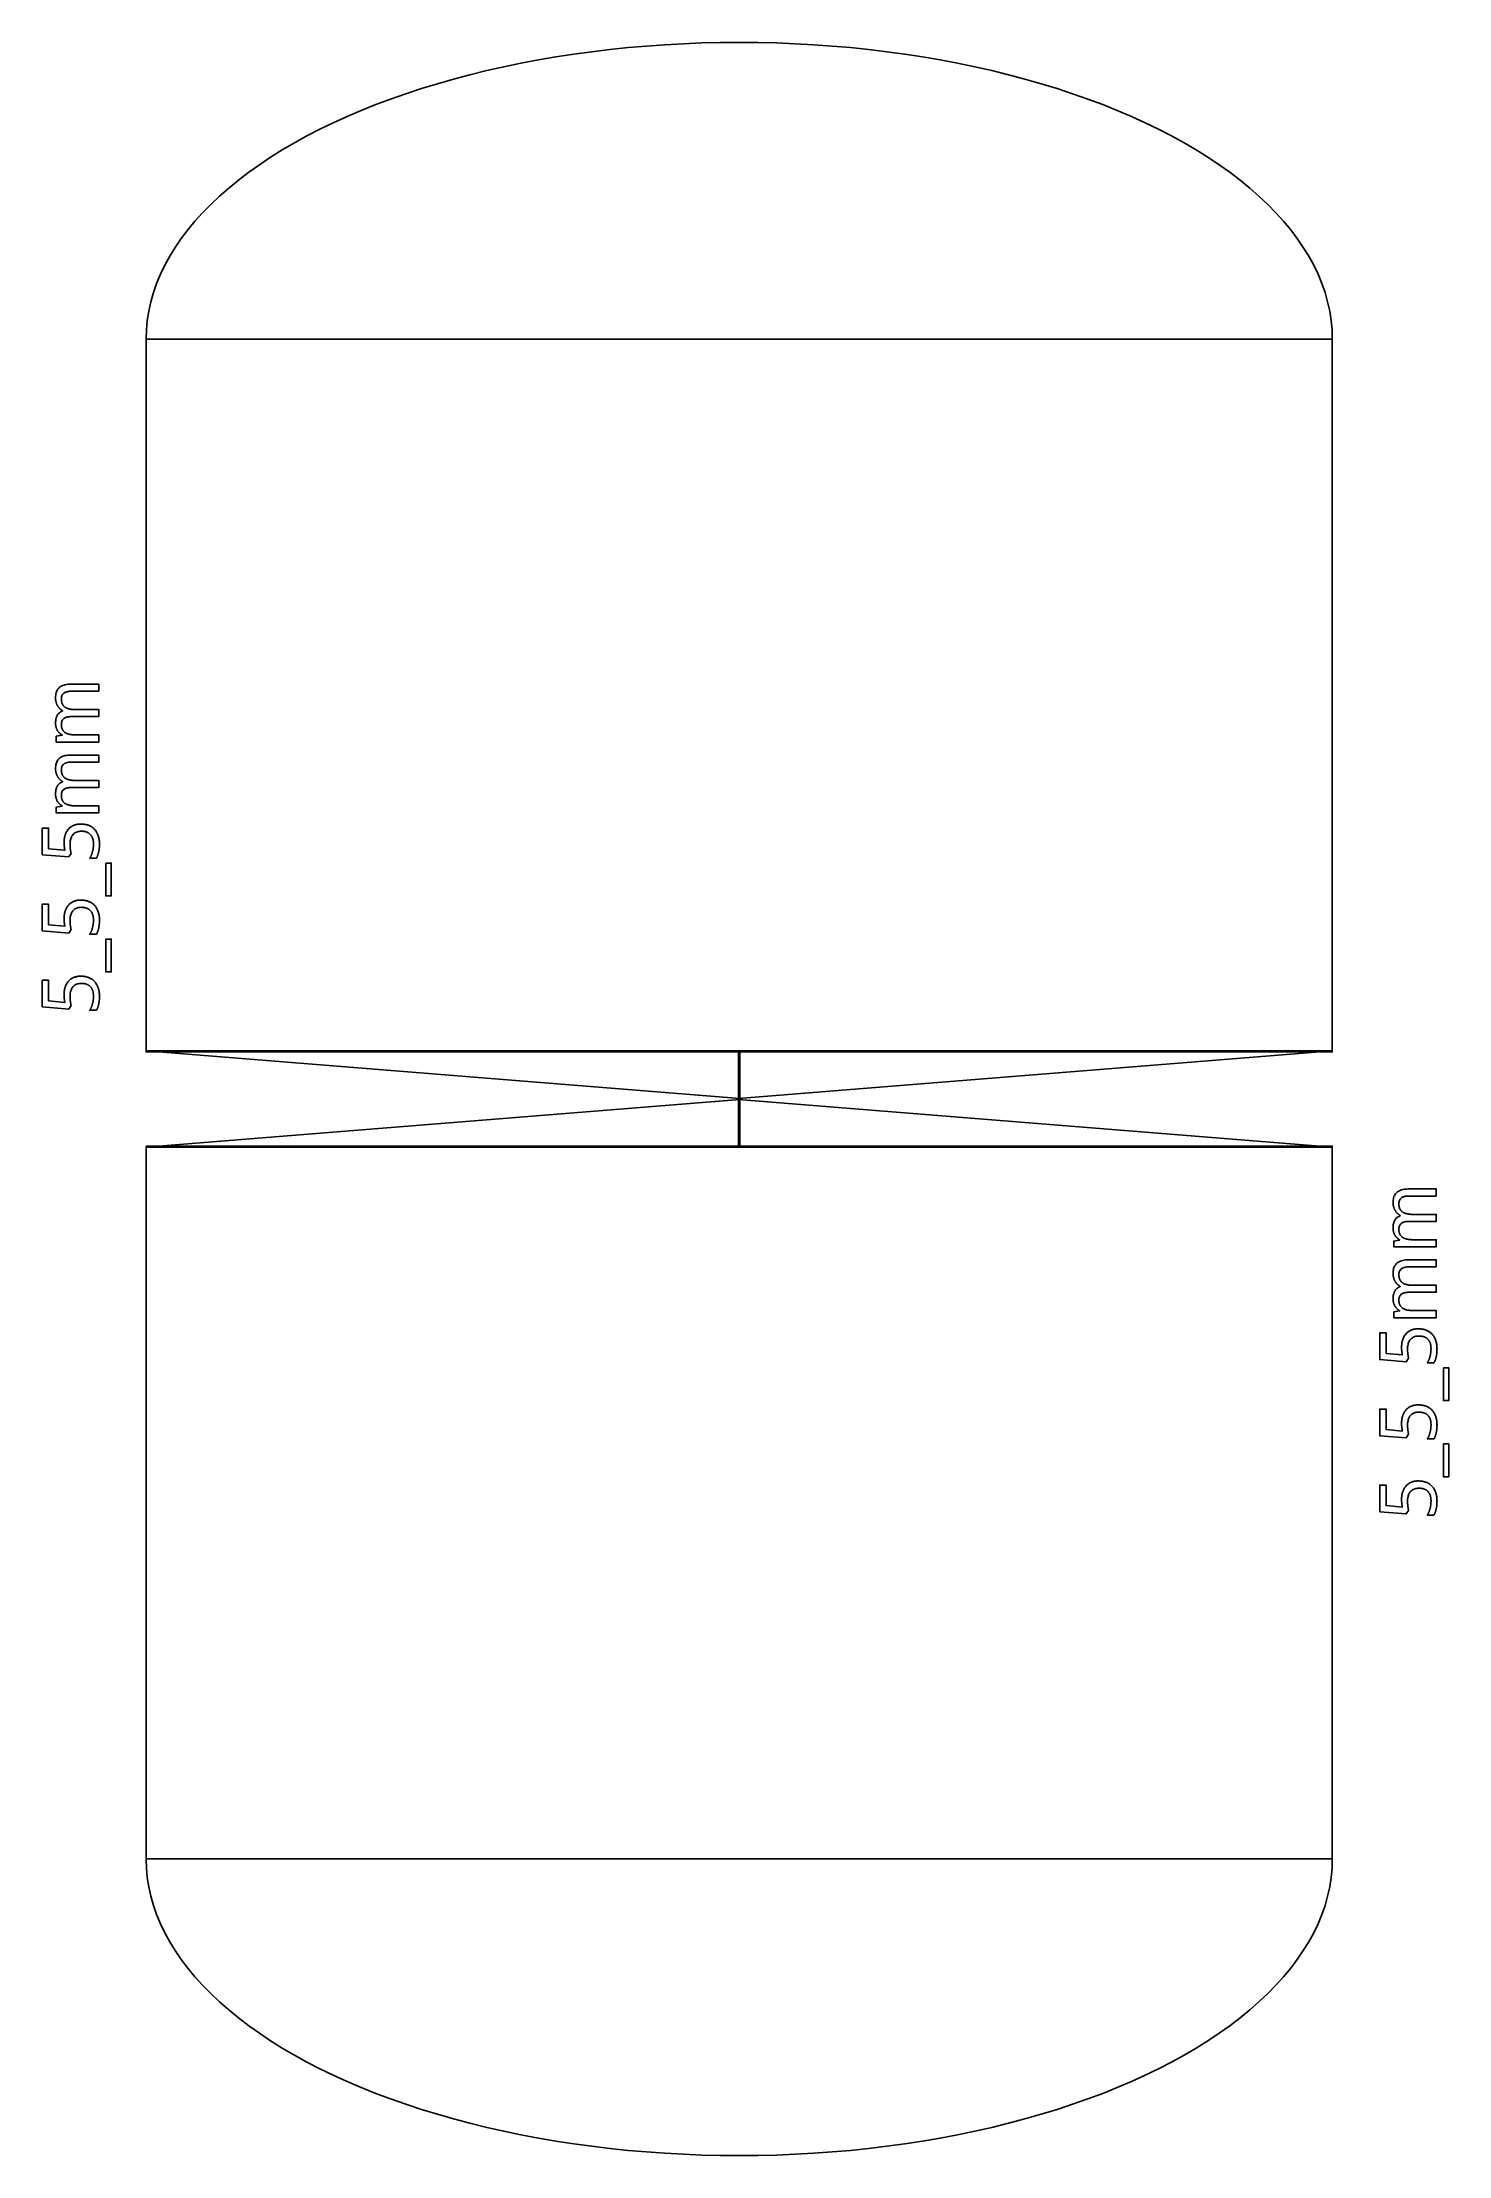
# Model space of a CAD drawing. Extents: x 97.6 to 156.9, y 25.2 to 114.3.
import ezdxf

# ---------------------------------------------------------------- set-up
doc = ezdxf.new("R2010")
doc.units = 0
doc.layers.get('0').update_dxf_attribs({"linetype": 'CONTINUOUS'})

msp = doc.modelspace()

# ---------------------------------------------------------------- linework, layer by layer
at = {"color": 0, "const_width": 0.0104}
for points in [[(152, 101.75), (151.987, 102.143), (151.95, 102.535), (151.889, 102.926), (151.803, 103.317), (151.692, 103.705), (151.557, 104.092), (151.397, 104.477), (151.214, 104.859), (151.007, 105.237), (150.776, 105.613), (150.522, 105.984), (150.244, 106.352), (149.943, 106.714), (149.621, 107.072), (149.275, 107.425), (148.908, 107.772), (148.518, 108.113), (148.108, 108.448), (147.676, 108.776), (147.225, 109.097), (146.754, 109.411), (146.263, 109.718), (145.753, 110.016), (145.224, 110.307), (144.678, 110.589), (144.114, 110.862), (143.533, 111.126), (142.936, 111.381), (142.322, 111.627), (141.694, 111.863), (141.053, 112.088), (140.396, 112.304), (139.726, 112.509), (139.043, 112.704), (138.35, 112.888), (137.644, 113.06), (136.929, 113.222), (136.203, 113.372), (135.468, 113.511), (134.725, 113.638), (133.975, 113.754), (133.217, 113.857), (132.453, 113.949), (131.684, 114.029), (130.911, 114.096), (130.133, 114.151), (129.353, 114.195), (128.57, 114.225), (127.785, 114.244), (127, 114.25), (126.215, 114.244), (125.43, 114.225), (124.647, 114.195), (123.867, 114.151), (123.089, 114.096), (122.315, 114.029), (121.546, 113.949), (120.783, 113.857), (120.025, 113.754), (119.274, 113.638), (118.532, 113.511), (117.797, 113.372), (117.071, 113.222), (116.355, 113.06), (115.65, 112.888), (114.956, 112.704), (114.274, 112.509), (113.604, 112.304), (112.948, 112.088), (112.305, 111.863), (111.677, 111.627), (111.064, 111.381), (110.467, 111.126), (109.886, 110.862), (109.322, 110.589), (108.776, 110.307), (108.247, 110.016), (107.737, 109.718), (107.246, 109.411), (106.774, 109.097), (106.323, 108.776), (105.892, 108.448), (105.481, 108.113), (105.092, 107.772), (104.725, 107.425), (104.379, 107.072), (104.056, 106.714), (103.756, 106.352), (103.478, 105.984), (103.223, 105.613), (102.993, 105.237), (102.785, 104.859), (102.602, 104.477), (102.443, 104.092), (102.308, 103.705), (102.197, 103.317), (102.111, 102.926), (102.049, 102.535), (102.012, 102.143), (102, 101.75), (152, 101.75)], [(102, 37.7), (102.012, 37.3074), (102.049, 36.9151), (102.111, 36.5236), (102.197, 36.1333), (102.308, 35.7446), (102.443, 35.3578), (102.602, 34.9732), (102.785, 34.5914), (102.993, 34.2126), (103.223, 33.8372), (103.478, 33.4658), (103.756, 33.0985), (104.056, 32.7357), (104.379, 32.3778), (104.725, 32.0251), (105.092, 31.6781), (105.481, 31.3369), (105.892, 31.0022), (106.323, 30.6739), (106.774, 30.3526), (107.246, 30.0386), (107.737, 29.7322), (108.247, 29.4336), (108.776, 29.1432), (109.322, 28.8611), (109.886, 28.5879), (110.467, 28.3236), (111.064, 28.0686), (111.677, 27.8231), (112.305, 27.5872), (112.948, 27.3615), (113.604, 27.1458), (114.274, 26.9407), (114.956, 26.7461), (115.65, 26.5624), (116.355, 26.3897), (117.071, 26.2281), (117.797, 26.0778), (118.532, 25.939), (119.274, 25.8118), (120.025, 25.6964), (120.783, 25.5926), (121.546, 25.501), (122.315, 25.4214), (123.089, 25.3539), (123.867, 25.2986), (124.647, 25.2554), (125.43, 25.2247), (126.215, 25.2061), (127, 25.2), (127.785, 25.2061), (128.57, 25.2247), (129.353, 25.2554), (130.133, 25.2986), (130.911, 25.3539), (131.684, 25.4214), (132.453, 25.501), (133.217, 25.5926), (133.975, 25.6964), (134.725, 25.8118), (135.468, 25.939), (136.203, 26.0778), (136.929, 26.2281), (137.644, 26.3897), (138.35, 26.5624), (139.043, 26.7461), (139.726, 26.9407), (140.396, 27.1458), (141.053, 27.3615), (141.694, 27.5872), (142.322, 27.8231), (142.936, 28.0686), (143.533, 28.3236), (144.114, 28.5879), (144.678, 28.8611), (145.224, 29.1432), (145.753, 29.4336), (146.263, 29.7322), (146.754, 30.0386), (147.225, 30.3526), (147.676, 30.6739), (148.108, 31.0022), (148.518, 31.3369), (148.908, 31.6781), (149.275, 32.0251), (149.621, 32.3778), (149.943, 32.7357), (150.244, 33.0985), (150.522, 33.4658), (150.776, 33.8372), (151.007, 34.2126), (151.214, 34.5914), (151.397, 34.9732), (151.557, 35.3578), (151.692, 35.7446), (151.803, 36.1333), (151.889, 36.5236), (151.95, 36.9151), (151.987, 37.3074), (152, 37.7), (102, 37.7)]]:
    msp.add_lwpolyline(points, close=True, dxfattribs=at)
at = {"color": 0}
for points in [[(152, 101.75), (151.987, 102.143), (151.95, 102.535), (151.889, 102.926), (151.803, 103.317), (151.692, 103.705), (151.557, 104.092), (151.397, 104.477), (151.214, 104.859), (151.007, 105.237), (150.776, 105.613), (150.522, 105.984), (150.244, 106.352), (149.943, 106.714), (149.621, 107.072), (149.275, 107.425), (148.908, 107.772), (148.518, 108.113), (148.108, 108.448), (147.676, 108.776), (147.225, 109.097), (146.754, 109.411), (146.263, 109.718), (145.753, 110.016), (145.224, 110.307), (144.678, 110.589), (144.114, 110.862), (143.533, 111.126), (142.936, 111.381), (142.322, 111.627), (141.694, 111.863), (141.053, 112.088), (140.396, 112.304), (139.726, 112.509), (139.043, 112.704), (138.35, 112.888), (137.644, 113.06), (136.929, 113.222), (136.203, 113.372), (135.468, 113.511), (134.725, 113.638), (133.975, 113.754), (133.217, 113.857), (132.453, 113.949), (131.684, 114.029), (130.911, 114.096), (130.133, 114.151), (129.353, 114.195), (128.57, 114.225), (127.785, 114.244), (127, 114.25), (126.215, 114.244), (125.43, 114.225), (124.647, 114.195), (123.867, 114.151), (123.089, 114.096), (122.315, 114.029), (121.546, 113.949), (120.783, 113.857), (120.025, 113.754), (119.274, 113.638), (118.532, 113.511), (117.797, 113.372), (117.071, 113.222), (116.355, 113.06), (115.65, 112.888), (114.956, 112.704), (114.274, 112.509), (113.604, 112.304), (112.948, 112.088), (112.305, 111.863), (111.677, 111.627), (111.064, 111.381), (110.467, 111.126), (109.886, 110.862), (109.322, 110.589), (108.776, 110.307), (108.247, 110.016), (107.737, 109.718), (107.246, 109.411), (106.774, 109.097), (106.323, 108.776), (105.892, 108.448), (105.481, 108.113), (105.092, 107.772), (104.725, 107.425), (104.379, 107.072), (104.056, 106.714), (103.756, 106.352), (103.478, 105.984), (103.223, 105.613), (102.993, 105.237), (102.785, 104.859), (102.602, 104.477), (102.443, 104.092), (102.308, 103.705), (102.197, 103.317), (102.111, 102.926), (102.049, 102.535), (102.012, 102.143), (102, 101.75), (152, 101.75)], [(102, 101.75), (152, 101.75), (152, 71.71), (102, 71.71), (102, 101.75)], [(100, 86.9089), (98.8492, 86.9089), (98.8079, 86.9081), (98.7688, 86.9056), (98.7318, 86.9015), (98.6968, 86.8958), (98.664, 86.8885), (98.6333, 86.8796), (98.6049, 86.869), (98.5783, 86.8568), (98.554, 86.8429), (98.5318, 86.8275), (98.5117, 86.8103), (98.4937, 86.7914), (98.4779, 86.7706), (98.4642, 86.7481), (98.4525, 86.7237), (98.4429, 86.6976), (98.4356, 86.6697), (98.4303, 86.64), (98.4271, 86.6085), (98.426, 86.5751), (98.4264, 86.5518), (98.4276, 86.529), (98.4296, 86.5071), (98.4322, 86.4858), (98.4358, 86.4653), (98.4401, 86.4456), (98.4451, 86.4264), (98.451, 86.4081), (98.4576, 86.3903), (98.4651, 86.3733), (98.4729, 86.3571), (98.4815, 86.3414), (98.491, 86.3263), (98.501, 86.3117), (98.5119, 86.2976), (98.5235, 86.2843), (98.5358, 86.2715), (98.5489, 86.2593), (98.5628, 86.2476), (98.5774, 86.2367), (98.5924, 86.2265), (98.6082, 86.2169), (98.6247, 86.2079), (98.6419, 86.1994), (98.66, 86.1915), (98.6788, 86.1842), (98.6983, 86.1772), (98.7186, 86.171), (98.7396, 86.1653), (98.7614, 86.1601), (98.7835, 86.1556), (98.8062, 86.1514), (98.8299, 86.1476), (98.854, 86.1446), (98.8789, 86.1418), (98.9044, 86.1396), (98.9307, 86.1379), (98.9576, 86.1367), (98.9853, 86.136), (99.0136, 86.1357), (100, 86.1357), (100, 85.8379), (98.8492, 85.8379), (98.8079, 85.8371), (98.7688, 85.8346), (98.7318, 85.8306), (98.6968, 85.8249), (98.664, 85.8175), (98.6333, 85.8086), (98.6049, 85.7981), (98.5783, 85.7858), (98.554, 85.7719), (98.5318, 85.7565), (98.5117, 85.7396), (98.4937, 85.721), (98.4779, 85.7004), (98.4642, 85.6781), (98.4525, 85.654), (98.4429, 85.6281), (98.4356, 85.6001), (98.4303, 85.5706), (98.4271, 85.5392), (98.426, 85.5058), (98.4265, 85.4812), (98.4278, 85.4574), (98.4299, 85.4343), (98.4328, 85.4121), (98.4367, 85.3907), (98.4413, 85.3701), (98.4468, 85.3503), (98.4531, 85.3314), (98.4603, 85.3132), (98.4683, 85.2958), (98.4772, 85.2793), (98.4869, 85.2633), (98.4974, 85.2481), (98.5087, 85.2333), (98.5208, 85.2194), (98.5338, 85.2061), (98.5475, 85.1933), (98.5621, 85.1812), (98.5775, 85.1699), (98.5938, 85.1592), (98.6107, 85.1493), (98.6283, 85.1401), (98.6468, 85.1314), (98.6661, 85.1232), (98.6861, 85.1157), (98.7068, 85.1086), (98.7282, 85.1021), (98.7504, 85.0961), (98.7735, 85.0908), (98.7971, 85.086), (98.8215, 85.0819), (98.8468, 85.0783), (98.8726, 85.0751), (98.8992, 85.0724), (98.9265, 85.07), (98.9546, 85.0682), (98.9833, 85.0667), (99.0128, 85.0656), (99.0429, 85.065), (99.0739, 85.0647), (100, 85.0647), (100, 84.7686), (98.2128, 84.7686), (98.2128, 85.0094), (98.4537, 85.0518), (98.4537, 85.0681), (98.4399, 85.076), (98.4265, 85.0843), (98.4135, 85.0928), (98.4008, 85.1017), (98.3886, 85.1107), (98.3768, 85.1201), (98.3653, 85.1299), (98.3542, 85.1399), (98.3436, 85.1501), (98.3333, 85.1608), (98.3231, 85.1717), (98.3132, 85.1826), (98.3036, 85.1939), (98.2944, 85.2053), (98.2857, 85.2169), (98.2772, 85.2288), (98.2692, 85.2408), (98.2614, 85.2531), (98.254, 85.2654), (98.2469, 85.2781), (98.2403, 85.2911), (98.234, 85.3043), (98.2281, 85.3176), (98.2225, 85.3311), (98.2174, 85.3447), (98.2125, 85.3585), (98.2079, 85.3724), (98.2037, 85.3864), (98.2, 85.4004), (98.1965, 85.4147), (98.1935, 85.4293), (98.1907, 85.444), (98.1882, 85.4587), (98.1861, 85.4736), (98.1843, 85.4883), (98.1829, 85.5032), (98.1817, 85.5181), (98.181, 85.5329), (98.1804, 85.5479), (98.1803, 85.5628), (98.181, 85.6013), (98.1832, 85.6383), (98.1867, 85.674), (98.1917, 85.7083), (98.1982, 85.7414), (98.2061, 85.7732), (98.2154, 85.8036), (98.2261, 85.8326), (98.2383, 85.8603), (98.2519, 85.8867), (98.2671, 85.9121), (98.2838, 85.9361), (98.3022, 85.9587), (98.3222, 85.98), (98.3439, 85.9999), (98.3671, 86.0183), (98.3921, 86.0356), (98.4186, 86.0512), (98.4467, 86.0657), (98.4765, 86.0787), (98.4765, 86.0918), (98.4614, 86.1004), (98.4468, 86.1093), (98.4325, 86.1186), (98.4187, 86.1282), (98.4053, 86.1382), (98.3924, 86.1485), (98.3797, 86.159), (98.3676, 86.1699), (98.356, 86.1811), (98.3447, 86.1926), (98.3337, 86.2049), (98.3233, 86.2172), (98.3132, 86.2297), (98.3035, 86.2425), (98.2942, 86.2554), (98.2853, 86.2685), (98.2768, 86.2818), (98.2686, 86.2953), (98.2608, 86.309), (98.2535, 86.3229), (98.2463, 86.3374), (98.2393, 86.3518), (98.2328, 86.3665), (98.2267, 86.3813), (98.221, 86.3961), (98.2156, 86.4112), (98.2107, 86.4264), (98.2061, 86.4417), (98.2019, 86.4571), (98.1982, 86.4726), (98.1947, 86.4883), (98.1917, 86.504), (98.189, 86.5199), (98.1867, 86.5357), (98.1847, 86.5515), (98.1832, 86.5676), (98.1819, 86.5836), (98.181, 86.5997), (98.1804, 86.616), (98.1803, 86.6322), (98.1818, 86.6876), (98.1865, 86.7404), (98.1943, 86.7903), (98.2053, 86.8374), (98.2193, 86.8815), (98.2365, 86.9229), (98.2568, 86.9615), (98.2803, 86.9972), (98.3068, 87.0301), (98.3365, 87.0603), (98.3693, 87.0878), (98.4058, 87.1124), (98.4461, 87.134), (98.4901, 87.1529), (98.5379, 87.1689), (98.5894, 87.1819), (98.6447, 87.1921), (98.7037, 87.1993), (98.7664, 87.2036), (98.8329, 87.2051), (100, 87.2051), (100, 86.9089)], [(100, 83.9222), (98.8492, 83.9222), (98.8079, 83.9214), (98.7688, 83.9189), (98.7318, 83.9149), (98.6968, 83.9092), (98.664, 83.9018), (98.6333, 83.8929), (98.6049, 83.8824), (98.5783, 83.8701), (98.554, 83.8562), (98.5318, 83.8408), (98.5117, 83.8236), (98.4937, 83.8047), (98.4779, 83.7839), (98.4642, 83.7614), (98.4525, 83.7371), (98.4429, 83.711), (98.4356, 83.6831), (98.4303, 83.6533), (98.4271, 83.6218), (98.426, 83.5885), (98.4264, 83.5651), (98.4276, 83.5425), (98.4296, 83.5204), (98.4322, 83.4992), (98.4358, 83.4786), (98.4401, 83.4589), (98.4451, 83.4397), (98.451, 83.4214), (98.4576, 83.4036), (98.4651, 83.3867), (98.4729, 83.3704), (98.4815, 83.3547), (98.491, 83.3396), (98.501, 83.325), (98.5119, 83.311), (98.5235, 83.2976), (98.5358, 83.2849), (98.5489, 83.2726), (98.5628, 83.261), (98.5774, 83.25), (98.5924, 83.2399), (98.6082, 83.2303), (98.6247, 83.2213), (98.6419, 83.2128), (98.66, 83.2049), (98.6788, 83.1975), (98.6983, 83.1907), (98.7186, 83.1843), (98.7396, 83.1786), (98.7614, 83.1735), (98.7835, 83.1689), (98.8062, 83.1647), (98.8299, 83.1611), (98.854, 83.1579), (98.8789, 83.1551), (98.9044, 83.1531), (98.9307, 83.1513), (98.9576, 83.15), (98.9853, 83.1493), (99.0136, 83.149), (100, 83.149), (100, 82.8513), (98.8492, 82.8513), (98.8079, 82.8504), (98.7688, 82.8479), (98.7318, 82.8439), (98.6968, 82.8382), (98.664, 82.8308), (98.6333, 82.8219), (98.6049, 82.8114), (98.5783, 82.7992), (98.554, 82.7853), (98.5318, 82.7699), (98.5117, 82.7531), (98.4937, 82.7343), (98.4779, 82.7138), (98.4642, 82.6915), (98.4525, 82.6674), (98.4429, 82.6414), (98.4356, 82.6135), (98.4303, 82.5839), (98.4271, 82.5525), (98.426, 82.5192), (98.4265, 82.4946), (98.4278, 82.4707), (98.4299, 82.4476), (98.4328, 82.4254), (98.4367, 82.404), (98.4413, 82.3835), (98.4468, 82.3637), (98.4531, 82.3447), (98.4603, 82.3265), (98.4683, 82.3093), (98.4772, 82.2926), (98.4869, 82.2767), (98.4974, 82.2614), (98.5087, 82.2468), (98.5208, 82.2328), (98.5338, 82.2194), (98.5475, 82.2067), (98.5621, 82.1947), (98.5775, 82.1832), (98.5938, 82.1725), (98.6107, 82.1626), (98.6283, 82.1535), (98.6468, 82.1447), (98.6661, 82.1365), (98.6861, 82.129), (98.7068, 82.1219), (98.7282, 82.1154), (98.7504, 82.1094), (98.7735, 82.1042), (98.7971, 82.0993), (98.8215, 82.0953), (98.8468, 82.0917), (98.8726, 82.0885), (98.8992, 82.0857), (98.9265, 82.0835), (98.9546, 82.0815), (98.9833, 82.08), (99.0128, 82.079), (99.0429, 82.0783), (99.0739, 82.0781), (100, 82.0781), (100, 81.7819), (98.2128, 81.7819), (98.2128, 82.0228), (98.4537, 82.0651), (98.4537, 82.0814), (98.4399, 82.0893), (98.4265, 82.0976), (98.4135, 82.1061), (98.4008, 82.115), (98.3886, 82.1242), (98.3768, 82.1335), (98.3653, 82.1432), (98.3542, 82.1532), (98.3436, 82.1636), (98.3333, 82.1742), (98.3231, 82.185), (98.3132, 82.196), (98.3036, 82.2072), (98.2944, 82.2186), (98.2857, 82.2303), (98.2772, 82.2421), (98.2692, 82.2542), (98.2614, 82.2664), (98.254, 82.2787), (98.2469, 82.2914), (98.2403, 82.3044), (98.234, 82.3176), (98.2281, 82.331), (98.2225, 82.3444), (98.2174, 82.3581), (98.2125, 82.3718), (98.2079, 82.3857), (98.2037, 82.3997), (98.2, 82.4138), (98.1965, 82.4281), (98.1935, 82.4428), (98.1907, 82.4574), (98.1882, 82.4721), (98.1861, 82.4869), (98.1843, 82.5017), (98.1829, 82.5165), (98.1817, 82.5314), (98.181, 82.5463), (98.1804, 82.5613), (98.1803, 82.5761), (98.181, 82.6146), (98.1832, 82.6517), (98.1867, 82.6874), (98.1917, 82.7218), (98.1982, 82.7549), (98.2061, 82.7865), (98.2154, 82.8169), (98.2261, 82.846), (98.2383, 82.8736), (98.2519, 82.9), (98.2671, 82.9254), (98.2838, 82.9494), (98.3022, 82.9721), (98.3222, 82.9933), (98.3439, 83.0132), (98.3671, 83.0317), (98.3921, 83.0489), (98.4186, 83.0646), (98.4467, 83.079), (98.4765, 83.0921), (98.4765, 83.1051), (98.4614, 83.1137), (98.4468, 83.1228), (98.4325, 83.1319), (98.4187, 83.1415), (98.4053, 83.1515), (98.3924, 83.1618), (98.3797, 83.1724), (98.3676, 83.1832), (98.356, 83.1944), (98.3447, 83.2061), (98.3337, 83.2182), (98.3233, 83.2306), (98.3132, 83.2431), (98.3035, 83.2558), (98.2942, 83.2688), (98.2853, 83.2818), (98.2768, 83.2951), (98.2686, 83.3086), (98.2608, 83.3224), (98.2535, 83.3363), (98.2463, 83.3507), (98.2393, 83.3651), (98.2328, 83.3799), (98.2267, 83.3946), (98.221, 83.4094), (98.2156, 83.4246), (98.2107, 83.4397), (98.2061, 83.455), (98.2019, 83.4704), (98.1982, 83.486), (98.1947, 83.5017), (98.1917, 83.5174), (98.189, 83.5332), (98.1867, 83.549), (98.1847, 83.565), (98.1832, 83.581), (98.1819, 83.5969), (98.181, 83.6131), (98.1804, 83.6293), (98.1803, 83.6456), (98.1818, 83.7011), (98.1865, 83.7538), (98.1943, 83.8036), (98.2053, 83.8507), (98.2193, 83.895), (98.2365, 83.9364), (98.2568, 83.9749), (98.2803, 84.0106), (98.3068, 84.0435), (98.3365, 84.0736), (98.3693, 84.1011), (98.4058, 84.1257), (98.4461, 84.1475), (98.4901, 84.1663), (98.5379, 84.1822), (98.5894, 84.1953), (98.6447, 84.2054), (98.7037, 84.2126), (98.7664, 84.2169), (98.8329, 84.2185), (100, 84.2185), (100, 83.9222)], [(98.54, 80.5499), (98.5404, 80.5818), (98.5418, 80.6133), (98.544, 80.6444), (98.5472, 80.675), (98.5514, 80.7053), (98.5564, 80.735), (98.5624, 80.7642), (98.5692, 80.7931), (98.5769, 80.8214), (98.5856, 80.8493), (98.5947, 80.8769), (98.6049, 80.9037), (98.6158, 80.9299), (98.6278, 80.9553), (98.6404, 80.9799), (98.6542, 81.0038), (98.6686, 81.0269), (98.684, 81.0493), (98.7003, 81.071), (98.7174, 81.0918), (98.7354, 81.1122), (98.7542, 81.1317), (98.7739, 81.1501), (98.7944, 81.1678), (98.8158, 81.1846), (98.8381, 81.2004), (98.8611, 81.2153), (98.8851, 81.2293), (98.9099, 81.2424), (98.9354, 81.2546), (98.9619, 81.2657), (98.9892, 81.2757), (99.0172, 81.2844), (99.0461, 81.2921), (99.0758, 81.2985), (99.1064, 81.3038), (99.1376, 81.3079), (99.1699, 81.3108), (99.2028, 81.3125), (99.2365, 81.3132), (99.2733, 81.3126), (99.3093, 81.311), (99.3446, 81.3082), (99.379, 81.3043), (99.4128, 81.2993), (99.4458, 81.2932), (99.4781, 81.286), (99.5094, 81.2778), (99.5403, 81.2683), (99.5703, 81.2578), (99.5994, 81.2463), (99.6276, 81.2335), (99.655, 81.2197), (99.6814, 81.205), (99.7069, 81.189), (99.7315, 81.1721), (99.7553, 81.154), (99.7781, 81.1349), (99.8, 81.1147), (99.8208, 81.0935), (99.841, 81.0711), (99.86, 81.0478), (99.8782, 81.0233), (99.8954, 80.9978), (99.9117, 80.9714), (99.9269, 80.9438), (99.9414, 80.9153), (99.9547, 80.8856), (99.9672, 80.855), (99.9788, 80.8232), (99.989, 80.7908), (99.9981, 80.7575), (100.006, 80.7232), (100.013, 80.6878), (100.019, 80.6515), (100.024, 80.6143), (100.028, 80.576), (100.03, 80.5368), (100.032, 80.4965), (100.032, 80.4554), (100.032, 80.4387), (100.032, 80.4222), (100.032, 80.4057), (100.031, 80.3893), (100.03, 80.3728), (100.03, 80.3564), (100.028, 80.34), (100.027, 80.3236), (100.026, 80.3074), (100.024, 80.291), (100.023, 80.2751), (100.021, 80.2593), (100.019, 80.2436), (100.017, 80.2281), (100.014, 80.2125), (100.012, 80.1971), (100.009, 80.1818), (100.006, 80.1665), (100.003, 80.1514), (100, 80.1364), (99.9969, 80.1218), (99.9937, 80.1074), (99.9903, 80.0931), (99.9867, 80.0789), (99.9828, 80.0647), (99.9789, 80.0508), (99.9746, 80.0371), (99.9703, 80.0233), (99.9657, 80.0099), (99.9608, 79.9964), (99.956, 79.9832), (99.9508, 79.9703), (99.9456, 79.9575), (99.94, 79.9451), (99.9344, 79.9329), (99.9286, 79.921), (99.9226, 79.9093), (99.9167, 79.8979), (99.9103, 79.8868), (99.9039, 79.876), (99.6239, 79.876), (99.6314, 79.8869), (99.6386, 79.8982), (99.6457, 79.9099), (99.6526, 79.9218), (99.6593, 79.9342), (99.666, 79.9468), (99.6724, 79.96), (99.6786, 79.9733), (99.6847, 79.9871), (99.6907, 80.0012), (99.6964, 80.016), (99.7021, 80.0308), (99.7074, 80.0458), (99.7125, 80.061), (99.7175, 80.0761), (99.7224, 80.0915), (99.7269, 80.1071), (99.7312, 80.1226), (99.7356, 80.1385), (99.7396, 80.1543), (99.7433, 80.1703), (99.7469, 80.1863), (99.7506, 80.2021), (99.7539, 80.2181), (99.7569, 80.234), (99.76, 80.25), (99.7629, 80.266), (99.7656, 80.2819), (99.7681, 80.2978), (99.7704, 80.3137), (99.7724, 80.33), (99.7739, 80.3458), (99.7754, 80.3614), (99.7767, 80.3768), (99.7778, 80.3919), (99.7786, 80.4068), (99.7793, 80.4214), (99.7799, 80.4357), (99.7801, 80.4497), (99.7801, 80.4635), (99.7799, 80.489), (99.779, 80.5139), (99.7775, 80.5382), (99.7756, 80.5619), (99.7729, 80.5851), (99.7697, 80.6079), (99.7658, 80.63), (99.7614, 80.6515), (99.7565, 80.6725), (99.751, 80.6931), (99.7444, 80.7129), (99.7372, 80.7322), (99.7294, 80.7508), (99.721, 80.7688), (99.7118, 80.7862), (99.7021, 80.8031), (99.6917, 80.8192), (99.6806, 80.8347), (99.6689, 80.8496), (99.6565, 80.8639), (99.6435, 80.8776), (99.6299, 80.8906), (99.6156, 80.9031), (99.6006, 80.9147), (99.5849, 80.9258), (99.5686, 80.9363), (99.5517, 80.946), (99.5342, 80.9551), (99.5158, 80.9635), (99.4969, 80.9714), (99.4775, 80.9785), (99.4572, 80.9849), (99.4361, 80.9904), (99.4144, 80.9953), (99.3921, 80.9994), (99.3689, 81.0028), (99.345, 81.0054), (99.3204, 81.0072), (99.2951, 81.0085), (99.2692, 81.0087), (99.2237, 81.0074), (99.1804, 81.0031), (99.1394, 80.9958), (99.1007, 80.9858), (99.064, 80.9729), (99.0297, 80.9572), (98.9975, 80.9386), (98.9676, 80.9171), (98.9399, 80.8928), (98.9143, 80.8656), (98.8908, 80.8356), (98.8697, 80.8031), (98.8513, 80.7679), (98.8351, 80.7301), (98.8215, 80.6897), (98.8104, 80.6468), (98.8018, 80.6013), (98.7956, 80.5531), (98.7918, 80.5022), (98.7906, 80.4489), (98.7907, 80.44), (98.7908, 80.431), (98.7911, 80.4218), (98.7914, 80.4124), (98.7918, 80.4029), (98.7924, 80.3932), (98.7931, 80.3833), (98.7937, 80.3733), (98.7946, 80.3632), (98.7956, 80.3529), (98.7963, 80.3428), (98.7969, 80.3326), (98.7978, 80.3225), (98.7986, 80.3122), (98.7996, 80.3019), (98.8006, 80.2917), (98.8017, 80.2814), (98.8028, 80.2711), (98.8053, 80.2503), (98.8065, 80.2403), (98.8079, 80.2303), (98.8093, 80.2203), (98.8107, 80.2104), (98.8122, 80.2007), (98.8136, 80.191), (98.8151, 80.1812), (98.8167, 80.1717), (98.8183, 80.1621), (98.8199, 80.1526), (98.8212, 80.1436), (98.8225, 80.1349), (98.8239, 80.1264), (98.8251, 80.1181), (98.8264, 80.11), (98.8278, 80.1021), (98.829, 80.0944), (98.8303, 80.0871), (98.8317, 80.0799), (98.8329, 80.0729), (98.7401, 79.9264), (97.6204, 80.016), (97.6204, 81.139), (97.8906, 81.139), (97.8906, 80.2731), (98.5725, 80.2096), (98.5706, 80.2204), (98.5686, 80.2318), (98.5665, 80.2437), (98.5644, 80.2565), (98.5624, 80.2699), (98.5603, 80.2839), (98.5581, 80.2985), (98.5558, 80.3137), (98.5536, 80.3297), (98.5514, 80.3464), (98.5492, 80.3639), (98.5472, 80.3821), (98.5456, 80.4008), (98.544, 80.4203), (98.5428, 80.4403), (98.5418, 80.461), (98.541, 80.4822), (98.5404, 80.5042), (98.5401, 80.5267), (98.54, 80.5499)], [(100.299, 79.6693), (100.527, 79.6693), (100.527, 78.2858), (100.299, 78.2858), (100.299, 79.6693)], [(98.54, 77.3435), (98.5404, 77.3754), (98.5418, 77.4069), (98.544, 77.4381), (98.5472, 77.4686), (98.5514, 77.4989), (98.5564, 77.5286), (98.5624, 77.5578), (98.5692, 77.5867), (98.5769, 77.615), (98.5856, 77.6429), (98.5947, 77.6706), (98.6049, 77.6974), (98.6158, 77.7235), (98.6278, 77.7489), (98.6404, 77.7735), (98.6542, 77.7974), (98.6686, 77.8206), (98.684, 77.8429), (98.7003, 77.8646), (98.7174, 77.8854), (98.7354, 77.9058), (98.7542, 77.9253), (98.7739, 77.9438), (98.7944, 77.9614), (98.8158, 77.9782), (98.8381, 77.994), (98.8611, 78.0089), (98.8851, 78.0229), (98.9099, 78.036), (98.9354, 78.0482), (98.9619, 78.0593), (98.9892, 78.0693), (99.0172, 78.0781), (99.0461, 78.0857), (99.0758, 78.0921), (99.1064, 78.0974), (99.1376, 78.1015), (99.1699, 78.1044), (99.2028, 78.1061), (99.2365, 78.1068), (99.2733, 78.1062), (99.3093, 78.1046), (99.3446, 78.1018), (99.379, 78.0979), (99.4128, 78.0929), (99.4458, 78.0868), (99.4781, 78.0796), (99.5094, 78.0714), (99.5403, 78.0619), (99.5703, 78.0514), (99.5994, 78.0399), (99.6276, 78.0271), (99.655, 78.0133), (99.6814, 77.9986), (99.7069, 77.9826), (99.7315, 77.9657), (99.7553, 77.9476), (99.7781, 77.9285), (99.8, 77.9083), (99.8208, 77.8871), (99.841, 77.8647), (99.86, 77.8414), (99.8782, 77.8169), (99.8954, 77.7915), (99.9117, 77.765), (99.9269, 77.7374), (99.9414, 77.7089), (99.9547, 77.6792), (99.9672, 77.6486), (99.9788, 77.6168), (99.989, 77.5844), (99.9981, 77.5511), (100.006, 77.5168), (100.013, 77.4814), (100.019, 77.4451), (100.024, 77.4079), (100.028, 77.3696), (100.03, 77.3304), (100.032, 77.2901), (100.032, 77.249), (100.032, 77.2325), (100.032, 77.2158), (100.032, 77.1993), (100.031, 77.1829), (100.03, 77.1664), (100.03, 77.15), (100.028, 77.1336), (100.027, 77.1172), (100.026, 77.101), (100.024, 77.0846), (100.023, 77.0688), (100.021, 77.0529), (100.019, 77.0372), (100.017, 77.0217), (100.014, 77.0061), (100.012, 76.9907), (100.009, 76.9754), (100.006, 76.9601), (100.003, 76.945), (100, 76.93), (99.9969, 76.9154), (99.9937, 76.901), (99.9903, 76.8867), (99.9867, 76.8725), (99.9828, 76.8583), (99.9789, 76.8444), (99.9746, 76.8307), (99.9703, 76.8169), (99.9657, 76.8035), (99.9608, 76.79), (99.956, 76.7768), (99.9508, 76.7639), (99.9456, 76.7511), (99.94, 76.7387), (99.9344, 76.7265), (99.9286, 76.7146), (99.9226, 76.7031), (99.9167, 76.6915), (99.9103, 76.6804), (99.9039, 76.6696), (99.6239, 76.6696), (99.6314, 76.6806), (99.6386, 76.6918), (99.6457, 76.7035), (99.6526, 76.7154), (99.6593, 76.7278), (99.666, 76.7406), (99.6724, 76.7536), (99.6786, 76.7669), (99.6847, 76.7808), (99.6907, 76.7949), (99.6964, 76.8096), (99.7021, 76.8244), (99.7074, 76.8394), (99.7125, 76.8546), (99.7175, 76.8697), (99.7224, 76.8851), (99.7269, 76.9007), (99.7312, 76.9163), (99.7356, 76.9321), (99.7396, 76.9479), (99.7433, 76.9639), (99.7469, 76.9799), (99.7506, 76.9957), (99.7539, 77.0117), (99.7569, 77.0276), (99.76, 77.0436), (99.7629, 77.0596), (99.7656, 77.0756), (99.7681, 77.0915), (99.7704, 77.1074), (99.7724, 77.1236), (99.7739, 77.1394), (99.7754, 77.1551), (99.7767, 77.1704), (99.7778, 77.1856), (99.7786, 77.2004), (99.7793, 77.215), (99.7799, 77.2293), (99.7801, 77.2433), (99.7801, 77.2572), (99.7799, 77.2826), (99.779, 77.3075), (99.7775, 77.3318), (99.7756, 77.3556), (99.7729, 77.3788), (99.7697, 77.4015), (99.7658, 77.4236), (99.7614, 77.4451), (99.7565, 77.4662), (99.751, 77.4867), (99.7444, 77.5065), (99.7372, 77.5258), (99.7294, 77.5444), (99.721, 77.5624), (99.7118, 77.5799), (99.7021, 77.5967), (99.6917, 77.6128), (99.6806, 77.6283), (99.6689, 77.6432), (99.6565, 77.6575), (99.6435, 77.6713), (99.6299, 77.6843), (99.6156, 77.6967), (99.6006, 77.7083), (99.5849, 77.7194), (99.5686, 77.7299), (99.5517, 77.7396), (99.5342, 77.7488), (99.5158, 77.7572), (99.4969, 77.765), (99.4775, 77.7721), (99.4572, 77.7785), (99.4361, 77.784), (99.4144, 77.7889), (99.3921, 77.7931), (99.3689, 77.7964), (99.345, 77.799), (99.3204, 77.801), (99.2951, 77.8021), (99.2692, 77.8024), (99.2237, 77.801), (99.1804, 77.7967), (99.1394, 77.7894), (99.1007, 77.7794), (99.064, 77.7665), (99.0297, 77.7508), (98.9975, 77.7322), (98.9676, 77.7107), (98.9399, 77.6864), (98.9143, 77.6592), (98.8908, 77.6292), (98.8697, 77.5967), (98.8513, 77.5615), (98.8351, 77.5238), (98.8215, 77.4833), (98.8104, 77.4404), (98.8018, 77.3949), (98.7956, 77.3467), (98.7918, 77.2958), (98.7906, 77.2425), (98.7907, 77.2336), (98.7908, 77.2246), (98.7911, 77.2154), (98.7914, 77.2061), (98.7918, 77.1965), (98.7924, 77.1868), (98.7931, 77.1769), (98.7937, 77.1669), (98.7946, 77.1568), (98.7956, 77.1465), (98.7963, 77.1364), (98.7969, 77.1262), (98.7978, 77.1161), (98.7986, 77.1058), (98.7996, 77.0956), (98.8006, 77.0853), (98.8017, 77.075), (98.8028, 77.0647), (98.8053, 77.0439), (98.8065, 77.0339), (98.8079, 77.0239), (98.8093, 77.0139), (98.8107, 77.004), (98.8122, 76.9943), (98.8136, 76.9846), (98.8151, 76.9749), (98.8167, 76.9653), (98.8183, 76.9557), (98.8199, 76.9462), (98.8212, 76.9372), (98.8225, 76.9285), (98.8239, 76.92), (98.8251, 76.9117), (98.8264, 76.9036), (98.8278, 76.8957), (98.829, 76.8881), (98.8303, 76.8807), (98.8317, 76.8735), (98.8329, 76.8665), (98.7401, 76.72), (97.6204, 76.8096), (97.6204, 77.9326), (97.8906, 77.9326), (97.8906, 77.0667), (98.5725, 77.0032), (98.5706, 77.014), (98.5686, 77.0254), (98.5665, 77.0374), (98.5644, 77.0501), (98.5624, 77.0635), (98.5603, 77.0775), (98.5581, 77.0921), (98.5558, 77.1074), (98.5536, 77.1233), (98.5514, 77.14), (98.5492, 77.1575), (98.5472, 77.1757), (98.5456, 77.1944), (98.544, 77.2139), (98.5428, 77.234), (98.5418, 77.2546), (98.541, 77.2758), (98.5404, 77.2978), (98.5401, 77.3203), (98.54, 77.3435)], [(100.299, 76.4629), (100.527, 76.4629), (100.527, 75.0794), (100.299, 75.0794), (100.299, 76.4629)], [(98.54, 74.1371), (98.5404, 74.169), (98.5418, 74.2006), (98.544, 74.2317), (98.5472, 74.2624), (98.5514, 74.2925), (98.5564, 74.3222), (98.5624, 74.3514), (98.5692, 74.3803), (98.5769, 74.4086), (98.5856, 74.4365), (98.5947, 74.4642), (98.6049, 74.491), (98.6158, 74.5171), (98.6278, 74.5425), (98.6404, 74.5671), (98.6542, 74.591), (98.6686, 74.6142), (98.684, 74.6365), (98.7003, 74.6582), (98.7174, 74.679), (98.7354, 74.6994), (98.7542, 74.7189), (98.7739, 74.7374), (98.7944, 74.7551), (98.8158, 74.7718), (98.8381, 74.7876), (98.8611, 74.8025), (98.8851, 74.8165), (98.9099, 74.8296), (98.9354, 74.8418), (98.9619, 74.8529), (98.9892, 74.8629), (99.0172, 74.8717), (99.0461, 74.8793), (99.0758, 74.8857), (99.1064, 74.891), (99.1376, 74.8951), (99.1699, 74.8981), (99.2028, 74.8999), (99.2365, 74.9004), (99.2733, 74.8999), (99.3093, 74.8982), (99.3446, 74.8954), (99.379, 74.8915), (99.4128, 74.8865), (99.4458, 74.8804), (99.4781, 74.8733), (99.5094, 74.865), (99.5403, 74.8556), (99.5703, 74.845), (99.5994, 74.8335), (99.6276, 74.8207), (99.655, 74.8069), (99.6814, 74.7922), (99.7069, 74.7763), (99.7315, 74.7593), (99.7553, 74.7413), (99.7781, 74.7221), (99.8, 74.7019), (99.8208, 74.6807), (99.841, 74.6583), (99.86, 74.635), (99.8782, 74.6106), (99.8954, 74.5851), (99.9117, 74.5586), (99.9269, 74.5311), (99.9414, 74.5025), (99.9547, 74.4728), (99.9672, 74.4422), (99.9788, 74.4104), (99.989, 74.3781), (99.9981, 74.3447), (100.006, 74.3104), (100.013, 74.275), (100.019, 74.2387), (100.024, 74.2015), (100.028, 74.1632), (100.03, 74.124), (100.032, 74.0837), (100.032, 74.0426), (100.032, 74.0261), (100.032, 74.0094), (100.032, 73.9929), (100.031, 73.9765), (100.03, 73.96), (100.03, 73.9436), (100.028, 73.9272), (100.027, 73.9108), (100.026, 73.8946), (100.024, 73.8782), (100.023, 73.8624), (100.021, 73.8465), (100.019, 73.8308), (100.017, 73.8153), (100.014, 73.7997), (100.012, 73.7843), (100.009, 73.769), (100.006, 73.7538), (100.003, 73.7386), (100, 73.7236), (99.9969, 73.709), (99.9937, 73.6946), (99.9903, 73.6803), (99.9867, 73.6661), (99.9828, 73.6519), (99.9789, 73.6381), (99.9746, 73.6243), (99.9703, 73.6106), (99.9657, 73.5971), (99.9608, 73.5836), (99.956, 73.5704), (99.9508, 73.5575), (99.9456, 73.5447), (99.94, 73.5324), (99.9344, 73.5201), (99.9286, 73.5082), (99.9226, 73.4967), (99.9167, 73.4853), (99.9103, 73.474), (99.9039, 73.4632), (99.6239, 73.4632), (99.6314, 73.4742), (99.6386, 73.4854), (99.6457, 73.4971), (99.6526, 73.509), (99.6593, 73.5214), (99.666, 73.5342), (99.6724, 73.5472), (99.6786, 73.5606), (99.6847, 73.5744), (99.6907, 73.5885), (99.6964, 73.6032), (99.7021, 73.6181), (99.7074, 73.6331), (99.7125, 73.6482), (99.7175, 73.6635), (99.7224, 73.6788), (99.7269, 73.6943), (99.7312, 73.7099), (99.7356, 73.7257), (99.7396, 73.7415), (99.7433, 73.7575), (99.7469, 73.7735), (99.7506, 73.7894), (99.7539, 73.8053), (99.7569, 73.8212), (99.76, 73.8372), (99.7629, 73.8532), (99.7656, 73.8692), (99.7681, 73.8851), (99.7704, 73.901), (99.7724, 73.9172), (99.7739, 73.9331), (99.7754, 73.9488), (99.7767, 73.964), (99.7778, 73.9792), (99.7786, 73.994), (99.7793, 74.0086), (99.7799, 74.0229), (99.7801, 74.0369), (99.7801, 74.0508), (99.7799, 74.0763), (99.779, 74.1011), (99.7775, 74.1254), (99.7756, 74.1492), (99.7729, 74.1725), (99.7697, 74.1951), (99.7658, 74.2172), (99.7614, 74.2387), (99.7565, 74.2599), (99.751, 74.2803), (99.7444, 74.3001), (99.7372, 74.3194), (99.7294, 74.3381), (99.721, 74.3561), (99.7118, 74.3735), (99.7021, 74.3903), (99.6917, 74.4064), (99.6806, 74.4219), (99.6689, 74.4368), (99.6565, 74.4511), (99.6435, 74.4649), (99.6299, 74.4779), (99.6156, 74.4903), (99.6006, 74.5019), (99.5849, 74.5131), (99.5686, 74.5235), (99.5517, 74.5332), (99.5342, 74.5424), (99.5158, 74.5508), (99.4969, 74.5586), (99.4775, 74.5657), (99.4572, 74.5721), (99.4361, 74.5776), (99.4144, 74.5825), (99.3921, 74.5867), (99.3689, 74.59), (99.345, 74.5926), (99.3204, 74.5946), (99.2951, 74.5957), (99.2692, 74.596), (99.2237, 74.5946), (99.1804, 74.5903), (99.1394, 74.5832), (99.1007, 74.5731), (99.064, 74.5603), (99.0297, 74.5444), (98.9975, 74.5258), (98.9676, 74.5043), (98.9399, 74.48), (98.9143, 74.4528), (98.8908, 74.4228), (98.8697, 74.3903), (98.8513, 74.3551), (98.8351, 74.3174), (98.8215, 74.2769), (98.8104, 74.234), (98.8018, 74.1885), (98.7956, 74.1403), (98.7918, 74.0894), (98.7906, 74.0361), (98.7907, 74.0272), (98.7908, 74.0182), (98.7911, 74.009), (98.7914, 73.9997), (98.7918, 73.9901), (98.7924, 73.9804), (98.7931, 73.9706), (98.7937, 73.9606), (98.7946, 73.9504), (98.7956, 73.9401), (98.7963, 73.93), (98.7969, 73.9199), (98.7978, 73.9097), (98.7986, 73.8994), (98.7996, 73.8892), (98.8006, 73.879), (98.8017, 73.8686), (98.8028, 73.8583), (98.8053, 73.8375), (98.8065, 73.8275), (98.8079, 73.8175), (98.8093, 73.8076), (98.8107, 73.7978), (98.8122, 73.7879), (98.8136, 73.7782), (98.8151, 73.7685), (98.8167, 73.7589), (98.8183, 73.7493), (98.8199, 73.7399), (98.8212, 73.7308), (98.8225, 73.7221), (98.8239, 73.7136), (98.8251, 73.7053), (98.8264, 73.6972), (98.8278, 73.6893), (98.829, 73.6817), (98.8303, 73.6743), (98.8317, 73.6671), (98.8329, 73.6601), (98.7401, 73.5136), (97.6204, 73.6032), (97.6204, 74.7263), (97.8906, 74.7263), (97.8906, 73.8603), (98.5725, 73.7968), (98.5706, 73.8076), (98.5686, 73.819), (98.5665, 73.8311), (98.5644, 73.8438), (98.5624, 73.8571), (98.5603, 73.8711), (98.5581, 73.8857), (98.5558, 73.901), (98.5536, 73.9169), (98.5514, 73.9336), (98.5492, 73.9511), (98.5472, 73.9693), (98.5456, 73.9882), (98.544, 74.0075), (98.5428, 74.0276), (98.5418, 74.0482), (98.541, 74.0694), (98.5404, 74.0914), (98.5401, 74.1139), (98.54, 74.1371)], [(102, 71.75), (152, 71.75), (126.975, 69.75), (127.025, 69.75), (102, 71.75)], [(126.975, 71.75), (127.025, 71.75), (127.025, 67.7), (126.975, 67.7), (126.975, 71.75)], [(102, 67.7), (152, 67.7), (126.975, 69.7), (127.025, 69.7), (102, 67.7)], [(102, 67.74), (152, 67.74), (152, 37.7), (102, 37.7), (102, 67.74)], [(156.379, 65.6368), (155.229, 65.6368), (155.188, 65.636), (155.149, 65.6336), (155.111, 65.6296), (155.076, 65.6239), (155.043, 65.6165), (155.013, 65.6075), (154.985, 65.5969), (154.958, 65.5847), (154.933, 65.571), (154.911, 65.5554), (154.892, 65.5383), (154.874, 65.5193), (154.857, 65.4986), (154.844, 65.476), (154.832, 65.4517), (154.822, 65.4256), (154.815, 65.3976), (154.81, 65.3679), (154.807, 65.3365), (154.806, 65.3032), (154.806, 65.2797), (154.807, 65.2571), (154.81, 65.2351), (154.811, 65.2139), (154.815, 65.1933), (154.819, 65.1735), (154.825, 65.1544), (154.831, 65.136), (154.837, 65.1183), (154.844, 65.1014), (154.853, 65.085), (154.861, 65.0693), (154.871, 65.0542), (154.881, 65.0396), (154.892, 65.0257), (154.903, 65.0124), (154.915, 64.9994), (154.929, 64.9874), (154.943, 64.9757), (154.957, 64.9646), (154.972, 64.9544), (154.987, 64.9449), (155.004, 64.9358), (155.022, 64.9274), (155.04, 64.9194), (155.058, 64.9121), (155.078, 64.9053), (155.099, 64.899), (155.119, 64.8933), (155.14, 64.8882), (155.163, 64.8835), (155.186, 64.8793), (155.21, 64.8757), (155.233, 64.8725), (155.258, 64.8699), (155.283, 64.8676), (155.31, 64.866), (155.337, 64.8647), (155.365, 64.864), (155.393, 64.8637), (156.379, 64.8637), (156.379, 64.5658), (155.229, 64.5658), (155.188, 64.565), (155.149, 64.5626), (155.111, 64.5586), (155.076, 64.5529), (155.043, 64.5456), (155.013, 64.5365), (154.985, 64.526), (154.958, 64.5138), (154.933, 64.5), (154.911, 64.4844), (154.892, 64.4676), (154.874, 64.4489), (154.857, 64.4285), (154.844, 64.4061), (154.832, 64.3819), (154.822, 64.356), (154.815, 64.3282), (154.81, 64.2986), (154.807, 64.2671), (154.806, 64.2339), (154.806, 64.2092), (154.807, 64.1853), (154.81, 64.1624), (154.813, 64.1401), (154.817, 64.1187), (154.821, 64.0981), (154.826, 64.0783), (154.832, 64.0593), (154.84, 64.0413), (154.849, 64.0239), (154.857, 64.0072), (154.867, 63.9914), (154.876, 63.976), (154.889, 63.9614), (154.9, 63.9474), (154.914, 63.934), (154.928, 63.9214), (154.942, 63.9093), (154.957, 63.8979), (154.974, 63.8872), (154.99, 63.8774), (155.008, 63.8681), (155.026, 63.8594), (155.046, 63.8513), (155.065, 63.8436), (155.086, 63.8365), (155.108, 63.8301), (155.131, 63.8242), (155.153, 63.8188), (155.176, 63.8139), (155.201, 63.8099), (155.226, 63.8062), (155.253, 63.8032), (155.279, 63.8004), (155.306, 63.7981), (155.335, 63.7961), (155.362, 63.7947), (155.393, 63.7936), (155.422, 63.7929), (155.453, 63.7928), (156.379, 63.7928), (156.379, 63.4965), (154.592, 63.4965), (154.592, 63.7374), (154.833, 63.7797), (154.833, 63.796), (154.819, 63.804), (154.806, 63.8122), (154.793, 63.8208), (154.781, 63.8296), (154.768, 63.8388), (154.756, 63.8482), (154.744, 63.8579), (154.733, 63.8679), (154.724, 63.8782), (154.712, 63.8888), (154.703, 63.8996), (154.693, 63.9107), (154.683, 63.9219), (154.674, 63.9333), (154.665, 63.945), (154.657, 63.9568), (154.649, 63.9688), (154.64, 63.981), (154.633, 63.9933), (154.626, 64.006), (154.619, 64.019), (154.614, 64.0322), (154.608, 64.0457), (154.603, 64.0592), (154.597, 64.0728), (154.592, 64.0864), (154.587, 64.1003), (154.583, 64.1143), (154.579, 64.1285), (154.576, 64.1426), (154.574, 64.1574), (154.571, 64.1721), (154.568, 64.1868), (154.565, 64.2015), (154.564, 64.2164), (154.563, 64.2311), (154.561, 64.246), (154.561, 64.261), (154.56, 64.2758), (154.56, 64.2908), (154.561, 64.3292), (154.563, 64.3663), (154.567, 64.4019), (154.571, 64.4364), (154.578, 64.4694), (154.586, 64.5011), (154.594, 64.5315), (154.606, 64.5606), (154.618, 64.5883), (154.632, 64.6147), (154.647, 64.64), (154.664, 64.664), (154.682, 64.6867), (154.701, 64.7079), (154.724, 64.7278), (154.747, 64.7464), (154.772, 64.7635), (154.799, 64.7793), (154.826, 64.7937), (154.856, 64.8068), (154.856, 64.8197), (154.842, 64.8285), (154.826, 64.8374), (154.813, 64.8467), (154.799, 64.8562), (154.785, 64.8661), (154.772, 64.8764), (154.76, 64.8869), (154.747, 64.8979), (154.736, 64.9092), (154.724, 64.9207), (154.714, 64.9328), (154.703, 64.9451), (154.693, 64.9576), (154.683, 64.9704), (154.674, 64.9833), (154.665, 64.9965), (154.657, 65.0097), (154.649, 65.0233), (154.64, 65.0369), (154.633, 65.051), (154.626, 65.0653), (154.619, 65.0799), (154.612, 65.0944), (154.606, 65.1093), (154.6, 65.1242), (154.596, 65.1392), (154.59, 65.1543), (154.586, 65.1697), (154.582, 65.1851), (154.578, 65.2007), (154.575, 65.2162), (154.571, 65.2321), (154.568, 65.2478), (154.567, 65.2636), (154.564, 65.2796), (154.563, 65.2956), (154.561, 65.3117), (154.561, 65.3278), (154.56, 65.3439), (154.56, 65.3601), (154.561, 65.4157), (154.567, 65.4685), (154.574, 65.5183), (154.585, 65.5654), (154.599, 65.6096), (154.617, 65.651), (154.636, 65.6896), (154.66, 65.7253), (154.686, 65.7582), (154.717, 65.7882), (154.749, 65.8157), (154.786, 65.8404), (154.825, 65.8621), (154.869, 65.881), (154.918, 65.8968), (154.969, 65.9099), (155.025, 65.92), (155.083, 65.9272), (155.146, 65.9317), (155.212, 65.9331), (156.379, 65.9331), (156.379, 65.6368)], [(156.379, 62.6501), (155.229, 62.6501), (155.188, 62.6493), (155.149, 62.6469), (155.111, 62.6429), (155.076, 62.6372), (155.043, 62.6299), (155.013, 62.6208), (154.985, 62.6103), (154.958, 62.5981), (154.933, 62.5843), (154.911, 62.5688), (154.892, 62.5517), (154.874, 62.5326), (154.857, 62.5119), (154.844, 62.4894), (154.832, 62.465), (154.822, 62.4389), (154.815, 62.411), (154.81, 62.3813), (154.807, 62.3499), (154.806, 62.3165), (154.806, 62.2931), (154.807, 62.2704), (154.81, 62.2485), (154.811, 62.2272), (154.815, 62.2067), (154.819, 62.1868), (154.825, 62.1678), (154.831, 62.1493), (154.837, 62.1317), (154.844, 62.1147), (154.853, 62.0983), (154.861, 62.0826), (154.871, 62.0675), (154.881, 62.0531), (154.892, 62.039), (154.903, 62.0257), (154.915, 62.0129), (154.929, 62.0007), (154.943, 61.989), (154.957, 61.9781), (154.972, 61.9679), (154.987, 61.9582), (155.004, 61.9492), (155.022, 61.9407), (155.04, 61.9328), (155.058, 61.9254), (155.078, 61.9186), (155.099, 61.9124), (155.119, 61.9067), (155.14, 61.9015), (155.163, 61.8968), (155.186, 61.8926), (155.21, 61.889), (155.233, 61.8858), (155.258, 61.8832), (155.283, 61.881), (155.31, 61.8793), (155.337, 61.8781), (155.365, 61.8774), (155.393, 61.8771), (156.379, 61.8771), (156.379, 61.5792), (155.229, 61.5792), (155.188, 61.5785), (155.149, 61.576), (155.111, 61.5719), (155.076, 61.5663), (155.043, 61.5589), (155.013, 61.5499), (154.985, 61.5393), (154.958, 61.5271), (154.933, 61.5133), (154.911, 61.4978), (154.892, 61.481), (154.874, 61.4624), (154.857, 61.4418), (154.844, 61.4194), (154.832, 61.3953), (154.822, 61.3693), (154.815, 61.3415), (154.81, 61.3119), (154.807, 61.2804), (154.806, 61.2472), (154.806, 61.2225), (154.807, 61.1988), (154.81, 61.1757), (154.813, 61.1535), (154.817, 61.1321), (154.821, 61.1114), (154.826, 61.0917), (154.832, 61.0728), (154.84, 61.0546), (154.849, 61.0372), (154.857, 61.0207), (154.867, 61.0047), (154.876, 60.9894), (154.889, 60.9747), (154.9, 60.9607), (154.914, 60.9474), (154.928, 60.9347), (154.942, 60.9226), (154.957, 60.9112), (154.974, 60.9006), (154.99, 60.8907), (155.008, 60.8814), (155.026, 60.8728), (155.046, 60.8646), (155.065, 60.8569), (155.086, 60.8499), (155.108, 60.8435), (155.131, 60.8375), (155.153, 60.8321), (155.176, 60.8272), (155.201, 60.8232), (155.226, 60.8197), (155.253, 60.8165), (155.279, 60.8137), (155.306, 60.8114), (155.335, 60.8094), (155.362, 60.8081), (155.393, 60.8069), (155.422, 60.8064), (155.453, 60.8061), (156.379, 60.8061), (156.379, 60.5099), (154.592, 60.5099), (154.592, 60.7508), (154.833, 60.7931), (154.833, 60.8093), (154.819, 60.8174), (154.806, 60.8256), (154.793, 60.8342), (154.781, 60.8429), (154.768, 60.8521), (154.756, 60.8615), (154.744, 60.8713), (154.733, 60.8813), (154.724, 60.8915), (154.712, 60.9021), (154.703, 60.9129), (154.693, 60.924), (154.683, 60.9353), (154.674, 60.9467), (154.665, 60.9583), (154.657, 60.9701), (154.649, 60.9821), (154.64, 60.9943), (154.633, 61.0067), (154.626, 61.0193), (154.619, 61.0324), (154.614, 61.0457), (154.608, 61.059), (154.603, 61.0725), (154.597, 61.0861), (154.592, 61.0999), (154.587, 61.1136), (154.583, 61.1276), (154.579, 61.1418), (154.576, 61.1561), (154.574, 61.1707), (154.571, 61.1854), (154.568, 61.2001), (154.565, 61.2149), (154.564, 61.2297), (154.563, 61.2446), (154.561, 61.2594), (154.561, 61.2743), (154.56, 61.2892), (154.56, 61.3042), (154.561, 61.3425), (154.563, 61.3796), (154.567, 61.4153), (154.571, 61.4497), (154.578, 61.4828), (154.586, 61.5144), (154.594, 61.5449), (154.606, 61.5739), (154.618, 61.6017), (154.632, 61.6281), (154.647, 61.6535), (154.664, 61.6774), (154.682, 61.7), (154.701, 61.7213), (154.724, 61.7411), (154.747, 61.7597), (154.772, 61.7768), (154.799, 61.7926), (154.826, 61.8071), (154.856, 61.8201), (154.856, 61.8332), (154.842, 61.8418), (154.826, 61.8507), (154.813, 61.86), (154.799, 61.8696), (154.785, 61.8796), (154.772, 61.8897), (154.76, 61.9004), (154.747, 61.9112), (154.736, 61.9225), (154.724, 61.934), (154.714, 61.9462), (154.703, 61.9585), (154.693, 61.9711), (154.683, 61.9838), (154.674, 61.9967), (154.665, 62.0099), (154.657, 62.0232), (154.649, 62.0367), (154.64, 62.0504), (154.633, 62.0643), (154.626, 62.0786), (154.619, 62.0932), (154.612, 62.1078), (154.606, 62.1226), (154.6, 62.1375), (154.596, 62.1525), (154.59, 62.1676), (154.586, 62.1831), (154.582, 62.1985), (154.578, 62.214), (154.575, 62.2296), (154.571, 62.2454), (154.568, 62.2611), (154.567, 62.2769), (154.564, 62.2929), (154.563, 62.3089), (154.561, 62.325), (154.561, 62.3411), (154.56, 62.3572), (154.56, 62.3735), (154.561, 62.429), (154.567, 62.4818), (154.574, 62.5317), (154.585, 62.5787), (154.599, 62.6229), (154.617, 62.6643), (154.636, 62.7029), (154.66, 62.7386), (154.686, 62.7715), (154.717, 62.8015), (154.749, 62.829), (154.786, 62.8538), (154.825, 62.8754), (154.869, 62.8943), (154.918, 62.9101), (154.969, 62.9232), (155.025, 62.9333), (155.083, 62.9406), (155.146, 62.945), (155.212, 62.9464), (156.379, 62.9464), (156.379, 62.6501)], [(154.919, 59.2778), (154.919, 59.3097), (154.921, 59.3414), (154.924, 59.3724), (154.926, 59.4031), (154.931, 59.4332), (154.936, 59.4629), (154.942, 59.4922), (154.949, 59.521), (154.957, 59.5493), (154.965, 59.5772), (154.974, 59.6049), (154.985, 59.6318), (154.996, 59.6579), (155.007, 59.6832), (155.019, 59.7079), (155.033, 59.7318), (155.049, 59.7549), (155.064, 59.7772), (155.081, 59.7989), (155.097, 59.8197), (155.115, 59.8401), (155.133, 59.8596), (155.154, 59.8782), (155.174, 59.8958), (155.196, 59.9125), (155.218, 59.9283), (155.24, 59.9433), (155.265, 59.9572), (155.289, 59.9704), (155.315, 59.9825), (155.342, 59.9936), (155.369, 60.0036), (155.397, 60.0124), (155.425, 60.02), (155.456, 60.0265), (155.486, 60.0318), (155.517, 60.0358), (155.55, 60.0388), (155.582, 60.0406), (155.617, 60.0411), (155.653, 60.0406), (155.689, 60.0389), (155.724, 60.0361), (155.758, 60.0322), (155.793, 60.0274), (155.825, 60.0212), (155.857, 60.014), (155.889, 60.0057), (155.919, 59.9963), (155.95, 59.9858), (155.979, 59.9742), (156.007, 59.9615), (156.035, 59.9478), (156.061, 59.9329), (156.086, 59.9171), (156.111, 59.9), (156.135, 59.8819), (156.158, 59.8629), (156.179, 59.8426), (156.2, 59.8214), (156.221, 59.799), (156.24, 59.7757), (156.258, 59.7512), (156.275, 59.7258), (156.292, 59.6993), (156.307, 59.6718), (156.321, 59.6432), (156.335, 59.6136), (156.347, 59.5829), (156.358, 59.5512), (156.368, 59.5189), (156.378, 59.4854), (156.386, 59.4511), (156.393, 59.4158), (156.399, 59.3796), (156.404, 59.3422), (156.407, 59.304), (156.41, 59.2647), (156.411, 59.2246), (156.413, 59.1833), (156.413, 59.1668), (156.411, 59.1503), (156.411, 59.1337), (156.411, 59.1172), (156.41, 59.1008), (156.41, 59.0843), (156.408, 59.0679), (156.407, 59.0517), (156.406, 59.0353), (156.404, 59.019), (156.403, 59.0031), (156.4, 58.9874), (156.399, 58.9715), (156.396, 58.956), (156.394, 58.9404), (156.392, 58.925), (156.389, 58.9097), (156.386, 58.8946), (156.383, 58.8794), (156.379, 58.8644), (156.376, 58.8499), (156.374, 58.8353), (156.369, 58.821), (156.367, 58.8068), (156.362, 58.7928), (156.358, 58.7789), (156.354, 58.765), (156.35, 58.7514), (156.346, 58.7378), (156.34, 58.7244), (156.335, 58.7112), (156.331, 58.6982), (156.325, 58.6856), (156.319, 58.6731), (156.314, 58.661), (156.308, 58.649), (156.303, 58.6374), (156.296, 58.626), (156.29, 58.6149), (156.283, 58.604), (156.004, 58.604), (156.011, 58.6149), (156.018, 58.6261), (156.025, 58.6378), (156.032, 58.6499), (156.039, 58.6621), (156.046, 58.6749), (156.051, 58.6879), (156.058, 58.7014), (156.064, 58.7151), (156.071, 58.7293), (156.076, 58.744), (156.082, 58.7589), (156.087, 58.7739), (156.092, 58.7889), (156.097, 58.8042), (156.101, 58.8196), (156.107, 58.835), (156.111, 58.8507), (156.115, 58.8664), (156.119, 58.8822), (156.124, 58.8982), (156.126, 58.9142), (156.131, 58.9301), (156.133, 58.9461), (156.136, 58.9621), (156.14, 58.9781), (156.143, 58.9939), (156.144, 59.0099), (156.147, 59.0258), (156.15, 59.0418), (156.151, 59.0579), (156.154, 59.0739), (156.156, 59.0894), (156.157, 59.1049), (156.157, 59.1199), (156.158, 59.1347), (156.158, 59.1493), (156.16, 59.1636), (156.16, 59.1778), (156.16, 59.1915), (156.16, 59.2169), (156.158, 59.2418), (156.157, 59.2662), (156.156, 59.29), (156.153, 59.3132), (156.149, 59.3358), (156.146, 59.3579), (156.14, 59.3796), (156.136, 59.4006), (156.131, 59.421), (156.124, 59.4408), (156.117, 59.4601), (156.11, 59.4788), (156.1, 59.4968), (156.092, 59.5142), (156.082, 59.531), (156.071, 59.5471), (156.06, 59.5626), (156.049, 59.5776), (156.036, 59.5919), (156.024, 59.6056), (156.01, 59.6186), (155.994, 59.631), (155.981, 59.6426), (155.964, 59.6537), (155.949, 59.6642), (155.932, 59.6739), (155.914, 59.6831), (155.896, 59.6915), (155.876, 59.6993), (155.857, 59.7064), (155.836, 59.7128), (155.815, 59.7185), (155.794, 59.7233), (155.772, 59.7274), (155.749, 59.7308), (155.725, 59.7335), (155.7, 59.7353), (155.675, 59.7364), (155.649, 59.7368), (155.603, 59.7353), (155.56, 59.7311), (155.519, 59.7239), (155.481, 59.7139), (155.443, 59.701), (155.41, 59.6853), (155.376, 59.6665), (155.347, 59.6451), (155.319, 59.6207), (155.294, 59.5936), (155.271, 59.5636), (155.249, 59.5311), (155.231, 59.4958), (155.215, 59.4582), (155.201, 59.4178), (155.19, 59.3749), (155.182, 59.3292), (155.175, 59.2811), (155.171, 59.2303), (155.171, 59.1769), (155.171, 59.1681), (155.171, 59.159), (155.171, 59.1497), (155.171, 59.1404), (155.171, 59.1308), (155.172, 59.1213), (155.172, 59.1114), (155.174, 59.1014), (155.174, 59.0912), (155.175, 59.0808), (155.175, 59.0707), (155.176, 59.0606), (155.178, 59.0403), (155.179, 59.03), (155.181, 59.0197), (155.182, 59.0094), (155.182, 58.999), (155.183, 58.9887), (155.185, 58.9783), (155.186, 58.9682), (155.188, 58.9582), (155.189, 58.9483), (155.19, 58.9385), (155.192, 58.9286), (155.193, 58.9189), (155.194, 58.9093), (155.196, 58.8997), (155.199, 58.8901), (155.2, 58.8807), (155.201, 58.8717), (155.203, 58.8629), (155.203, 58.8543), (155.204, 58.846), (155.206, 58.8379), (155.207, 58.8301), (155.208, 58.8225), (155.21, 58.815), (155.211, 58.8079), (155.212, 58.801), (155.119, 58.6544), (154, 58.7439), (154, 59.8669), (154.269, 59.8669), (154.269, 59.0011), (154.953, 58.9376), (154.95, 58.9483), (154.949, 58.9597), (154.946, 58.9718), (154.944, 58.9844), (154.942, 58.9978), (154.94, 59.0118), (154.938, 59.0265), (154.936, 59.0418), (154.933, 59.0578), (154.931, 59.0743), (154.929, 59.0919), (154.926, 59.1101), (154.925, 59.1289), (154.924, 59.1483), (154.922, 59.1683), (154.921, 59.189), (154.921, 59.2103), (154.919, 59.2322), (154.919, 59.2547), (154.919, 59.2778)], [(156.679, 58.3972), (156.907, 58.3972), (156.907, 57.0138), (156.679, 57.0138), (156.679, 58.3972)], [(154.919, 56.0714), (154.919, 56.1035), (154.921, 56.135), (154.924, 56.166), (154.926, 56.1967), (154.931, 56.2268), (154.936, 56.2565), (154.942, 56.2858), (154.949, 56.3146), (154.957, 56.3431), (154.965, 56.3708), (154.974, 56.3985), (154.985, 56.4254), (154.996, 56.4515), (155.007, 56.4769), (155.019, 56.5015), (155.033, 56.5254), (155.049, 56.5485), (155.064, 56.5708), (155.081, 56.5925), (155.097, 56.6135), (155.115, 56.6337), (155.133, 56.6532), (155.154, 56.6718), (155.174, 56.6894), (155.196, 56.7061), (155.218, 56.7219), (155.24, 56.7369), (155.265, 56.751), (155.289, 56.764), (155.315, 56.7761), (155.342, 56.7874), (155.369, 56.7972), (155.397, 56.8061), (155.425, 56.8136), (155.456, 56.8201), (155.486, 56.8254), (155.517, 56.8294), (155.55, 56.8324), (155.582, 56.8342), (155.617, 56.8347), (155.653, 56.8342), (155.689, 56.8325), (155.724, 56.8297), (155.758, 56.826), (155.793, 56.821), (155.825, 56.8149), (155.857, 56.8076), (155.889, 56.7993), (155.919, 56.79), (155.95, 56.7794), (155.979, 56.7678), (156.007, 56.7551), (156.035, 56.7414), (156.061, 56.7265), (156.086, 56.7107), (156.111, 56.6936), (156.135, 56.6757), (156.158, 56.6565), (156.179, 56.6363), (156.2, 56.615), (156.221, 56.5926), (156.24, 56.5693), (156.258, 56.5449), (156.275, 56.5194), (156.292, 56.4929), (156.307, 56.4654), (156.321, 56.4368), (156.335, 56.4072), (156.347, 56.3765), (156.358, 56.3449), (156.368, 56.3125), (156.378, 56.279), (156.386, 56.2447), (156.393, 56.2094), (156.399, 56.1732), (156.404, 56.1358), (156.407, 56.0976), (156.41, 56.0583), (156.411, 56.0182), (156.413, 55.9769), (156.413, 55.9604), (156.411, 55.9439), (156.411, 55.9274), (156.411, 55.9108), (156.41, 55.8944), (156.41, 55.8781), (156.408, 55.8617), (156.407, 55.8453), (156.406, 55.8289), (156.404, 55.8126), (156.403, 55.7967), (156.399, 55.7653), (156.396, 55.7496), (156.394, 55.734), (156.392, 55.7186), (156.389, 55.7033), (156.386, 55.6882), (156.383, 55.6731), (156.379, 55.6581), (156.376, 55.6435), (156.374, 55.629), (156.369, 55.6146), (156.367, 55.6004), (156.362, 55.5864), (156.358, 55.5725), (156.354, 55.5586), (156.35, 55.545), (156.346, 55.5314), (156.34, 55.5181), (156.335, 55.5049), (156.331, 55.4918), (156.325, 55.4792), (156.319, 55.4667), (156.314, 55.4546), (156.308, 55.4426), (156.303, 55.431), (156.296, 55.4196), (156.29, 55.4085), (156.283, 55.3976), (156.004, 55.3976), (156.011, 55.4085), (156.018, 55.4197), (156.025, 55.4314), (156.032, 55.4435), (156.039, 55.4558), (156.046, 55.4685), (156.051, 55.4815), (156.058, 55.495), (156.064, 55.5087), (156.071, 55.5229), (156.076, 55.5376), (156.082, 55.5525), (156.087, 55.5675), (156.092, 55.5825), (156.097, 55.5978), (156.101, 55.6132), (156.107, 55.6286), (156.111, 55.6443), (156.115, 55.66), (156.119, 55.676), (156.124, 55.6918), (156.126, 55.7078), (156.131, 55.7238), (156.133, 55.7397), (156.136, 55.7557), (156.14, 55.7717), (156.143, 55.7875), (156.144, 55.8035), (156.147, 55.8194), (156.15, 55.8354), (156.151, 55.8515), (156.154, 55.8675), (156.156, 55.8831), (156.157, 55.8985), (156.157, 55.9135), (156.158, 55.9283), (156.158, 55.9429), (156.16, 55.9572), (156.16, 55.9714), (156.16, 55.9851), (156.16, 56.0106), (156.158, 56.0354), (156.157, 56.0599), (156.156, 56.0836), (156.153, 56.1068), (156.149, 56.1294), (156.146, 56.1517), (156.14, 56.1732), (156.136, 56.1942), (156.131, 56.2146), (156.124, 56.2346), (156.117, 56.2538), (156.11, 56.2724), (156.1, 56.2904), (156.092, 56.3078), (156.082, 56.3246), (156.071, 56.3408), (156.06, 56.3562), (156.049, 56.3713), (156.036, 56.3856), (156.024, 56.3992), (156.01, 56.4122), (155.994, 56.4246), (155.981, 56.4364), (155.964, 56.4474), (155.949, 56.4578), (155.932, 56.4676), (155.914, 56.4767), (155.896, 56.4851), (155.876, 56.4929), (155.857, 56.5001), (155.836, 56.5064), (155.815, 56.5121), (155.794, 56.5169), (155.772, 56.521), (155.749, 56.5244), (155.725, 56.5271), (155.7, 56.5289), (155.675, 56.53), (155.649, 56.5304), (155.603, 56.529), (155.56, 56.5247), (155.519, 56.5175), (155.481, 56.5075), (155.443, 56.4946), (155.41, 56.4789), (155.376, 56.4603), (155.347, 56.4388), (155.319, 56.4144), (155.294, 56.3872), (155.271, 56.3572), (155.249, 56.3247), (155.231, 56.2894), (155.215, 56.2518), (155.201, 56.2114), (155.19, 56.1685), (155.182, 56.1228), (155.175, 56.0747), (155.171, 56.0239), (155.171, 55.9706), (155.171, 55.9617), (155.171, 55.9526), (155.171, 55.9433), (155.171, 55.934), (155.171, 55.9246), (155.172, 55.9149), (155.172, 55.905), (155.174, 55.895), (155.174, 55.8849), (155.175, 55.8744), (155.175, 55.8643), (155.176, 55.8542), (155.178, 55.8339), (155.179, 55.8236), (155.181, 55.8133), (155.182, 55.8031), (155.182, 55.7926), (155.183, 55.7824), (155.185, 55.7719), (155.186, 55.7618), (155.188, 55.7519), (155.189, 55.7419), (155.19, 55.7321), (155.192, 55.7222), (155.193, 55.7125), (155.196, 55.6933), (155.199, 55.6838), (155.2, 55.6743), (155.201, 55.6653), (155.203, 55.6565), (155.203, 55.6479), (155.204, 55.6396), (155.206, 55.6315), (155.207, 55.6237), (155.208, 55.6161), (155.21, 55.6086), (155.211, 55.6015), (155.212, 55.5946), (155.119, 55.4481), (154, 55.5375), (154, 56.6606), (154.269, 56.6606), (154.269, 55.7947), (154.953, 55.7312), (154.95, 55.7419), (154.949, 55.7533), (154.946, 55.7654), (154.944, 55.7781), (154.942, 55.7915), (154.94, 55.8054), (154.938, 55.8201), (154.936, 55.8354), (154.933, 55.8514), (154.931, 55.8679), (154.929, 55.8856), (154.926, 55.9038), (154.925, 55.9225), (154.924, 55.9419), (154.922, 55.9619), (154.921, 55.9826), (154.921, 56.0039), (154.919, 56.0258), (154.919, 56.0483), (154.919, 56.0714)], [(156.679, 55.1908), (156.907, 55.1908), (156.907, 53.8074), (156.679, 53.8074), (156.679, 55.1908)], [(154.919, 52.865), (154.919, 52.8971), (154.921, 52.9286), (154.924, 52.9597), (154.926, 52.9903), (154.931, 53.0204), (154.936, 53.0501), (154.942, 53.0794), (154.949, 53.1082), (154.957, 53.1367), (154.965, 53.1644), (154.974, 53.1921), (154.985, 53.219), (154.996, 53.2451), (155.007, 53.2706), (155.019, 53.2951), (155.033, 53.319), (155.049, 53.3421), (155.064, 53.3644), (155.081, 53.3861), (155.097, 53.4071), (155.115, 53.4274), (155.133, 53.4468), (155.154, 53.4654), (155.174, 53.4831), (155.196, 53.4999), (155.218, 53.5156), (155.24, 53.5306), (155.265, 53.5446), (155.289, 53.5576), (155.315, 53.5697), (155.342, 53.581), (155.369, 53.5908), (155.397, 53.5997), (155.425, 53.6072), (155.456, 53.6137), (155.486, 53.619), (155.517, 53.6231), (155.55, 53.626), (155.582, 53.6278), (155.617, 53.6283), (155.653, 53.6278), (155.689, 53.6261), (155.724, 53.6233), (155.758, 53.6196), (155.793, 53.6146), (155.825, 53.6085), (155.857, 53.6013), (155.889, 53.5929), (155.919, 53.5836), (155.95, 53.5731), (155.979, 53.5614), (156.007, 53.5488), (156.035, 53.535), (156.061, 53.5201), (156.086, 53.5043), (156.111, 53.4874), (156.135, 53.4693), (156.158, 53.4501), (156.179, 53.4299), (156.2, 53.4086), (156.221, 53.3864), (156.24, 53.3629), (156.258, 53.3385), (156.275, 53.3131), (156.292, 53.2865), (156.307, 53.259), (156.321, 53.2304), (156.335, 53.2008), (156.347, 53.1701), (156.358, 53.1385), (156.368, 53.1061), (156.378, 53.0728), (156.386, 53.0383), (156.393, 53.0031), (156.399, 52.9668), (156.404, 52.9294), (156.407, 52.8912), (156.41, 52.8519), (156.411, 52.8118), (156.413, 52.7707), (156.413, 52.754), (156.411, 52.7375), (156.411, 52.721), (156.411, 52.7044), (156.41, 52.6881), (156.41, 52.6717), (156.408, 52.6553), (156.407, 52.6389), (156.406, 52.6225), (156.404, 52.6062), (156.403, 52.5903), (156.4, 52.5746), (156.399, 52.5589), (156.396, 52.5432), (156.394, 52.5278), (156.392, 52.5124), (156.389, 52.4969), (156.386, 52.4818), (156.383, 52.4667), (156.379, 52.4517), (156.376, 52.4371), (156.374, 52.4226), (156.369, 52.4082), (156.367, 52.394), (156.362, 52.38), (156.358, 52.3661), (156.354, 52.3522), (156.35, 52.3386), (156.346, 52.325), (156.34, 52.3117), (156.335, 52.2985), (156.331, 52.2854), (156.325, 52.2728), (156.319, 52.2603), (156.314, 52.2482), (156.308, 52.2363), (156.303, 52.2246), (156.296, 52.2132), (156.29, 52.2021), (156.283, 52.1913), (156.004, 52.1913), (156.011, 52.2021), (156.018, 52.2135), (156.025, 52.225), (156.032, 52.2371), (156.039, 52.2494), (156.046, 52.2621), (156.051, 52.2751), (156.058, 52.2886), (156.064, 52.3024), (156.071, 52.3165), (156.076, 52.3313), (156.082, 52.3461), (156.087, 52.3611), (156.092, 52.3761), (156.097, 52.3914), (156.101, 52.4068), (156.107, 52.4222), (156.111, 52.4379), (156.115, 52.4536), (156.119, 52.4696), (156.124, 52.4854), (156.126, 52.5014), (156.131, 52.5174), (156.133, 52.5333), (156.136, 52.5493), (156.14, 52.5653), (156.143, 52.5811), (156.144, 52.5971), (156.147, 52.6131), (156.15, 52.629), (156.151, 52.6451), (156.154, 52.6611), (156.156, 52.6767), (156.157, 52.6921), (156.157, 52.7072), (156.158, 52.7219), (156.158, 52.7365), (156.16, 52.751), (156.16, 52.765), (156.16, 52.7788), (156.16, 52.8042), (156.158, 52.829), (156.157, 52.8535), (156.156, 52.8772), (156.153, 52.9004), (156.149, 52.9231), (156.146, 52.9453), (156.14, 52.9668), (156.136, 52.9878), (156.131, 53.0082), (156.124, 53.0282), (156.117, 53.0474), (156.11, 53.066), (156.1, 53.084), (156.092, 53.1014), (156.082, 53.1182), (156.071, 53.1344), (156.06, 53.1499), (156.049, 53.1649), (156.036, 53.1792), (156.024, 53.1928), (156.01, 53.2058), (155.994, 53.2182), (155.981, 53.23), (155.964, 53.241), (155.949, 53.2514), (155.932, 53.2613), (155.914, 53.2703), (155.896, 53.2788), (155.876, 53.2865), (155.857, 53.2937), (155.836, 53.3), (155.815, 53.3057), (155.794, 53.3106), (155.772, 53.3147), (155.749, 53.3181), (155.725, 53.3207), (155.7, 53.3225), (155.675, 53.3236), (155.649, 53.324), (155.603, 53.3226), (155.56, 53.3183), (155.519, 53.3111), (155.481, 53.3011), (155.443, 53.2882), (155.41, 53.2725), (155.376, 53.2539), (155.347, 53.2324), (155.319, 53.2081), (155.294, 53.1808), (155.271, 53.1508), (155.249, 53.1183), (155.231, 53.0832), (155.215, 53.0454), (155.201, 53.005), (155.19, 52.9621), (155.182, 52.9165), (155.175, 52.8683), (155.171, 52.8175), (155.171, 52.7642), (155.171, 52.7553), (155.171, 52.7463), (155.171, 52.7371), (155.171, 52.7276), (155.171, 52.7182), (155.172, 52.7085), (155.172, 52.6986), (155.174, 52.6886), (155.174, 52.6785), (155.175, 52.6681), (155.175, 52.6579), (155.176, 52.6478), (155.178, 52.6275), (155.179, 52.6172), (155.181, 52.6069), (155.182, 52.5967), (155.182, 52.5864), (155.185, 52.5656), (155.186, 52.5556), (155.188, 52.5456), (155.189, 52.5356), (155.19, 52.5257), (155.192, 52.516), (155.193, 52.5061), (155.196, 52.4869), (155.199, 52.4774), (155.2, 52.4679), (155.201, 52.4589), (155.203, 52.4501), (155.203, 52.4415), (155.204, 52.4332), (155.206, 52.4251), (155.207, 52.4174), (155.208, 52.4097), (155.21, 52.4022), (155.211, 52.3951), (155.212, 52.3882), (155.119, 52.2417), (154, 52.3311), (154, 53.4542), (154.269, 53.4542), (154.269, 52.5883), (154.953, 52.5249), (154.95, 52.5356), (154.949, 52.5469), (154.946, 52.559), (154.944, 52.5718), (154.942, 52.5851), (154.94, 52.599), (154.938, 52.6137), (154.936, 52.629), (154.933, 52.645), (154.931, 52.6615), (154.929, 52.6792), (154.926, 52.6974), (154.925, 52.7161), (154.924, 52.7356), (154.922, 52.7556), (154.921, 52.7762), (154.921, 52.7975), (154.919, 52.8194), (154.919, 52.8419), (154.919, 52.865)], [(102, 37.7), (102.012, 37.3074), (102.049, 36.9151), (102.111, 36.5236), (102.197, 36.1333), (102.308, 35.7446), (102.443, 35.3578), (102.602, 34.9732), (102.785, 34.5914), (102.993, 34.2126), (103.223, 33.8372), (103.478, 33.4658), (103.756, 33.0985), (104.056, 32.7357), (104.379, 32.3778), (104.725, 32.0251), (105.092, 31.6781), (105.481, 31.3369), (105.892, 31.0022), (106.323, 30.6739), (106.774, 30.3526), (107.246, 30.0386), (107.737, 29.7322), (108.247, 29.4336), (108.776, 29.1432), (109.322, 28.8611), (109.886, 28.5879), (110.467, 28.3236), (111.064, 28.0686), (111.677, 27.8231), (112.305, 27.5872), (112.948, 27.3615), (113.604, 27.1458), (114.274, 26.9407), (114.956, 26.7461), (115.65, 26.5624), (116.355, 26.3897), (117.071, 26.2281), (117.797, 26.0778), (118.532, 25.939), (119.274, 25.8118), (120.025, 25.6964), (120.783, 25.5926), (121.546, 25.501), (122.315, 25.4214), (123.089, 25.3539), (123.867, 25.2986), (124.647, 25.2554), (125.43, 25.2247), (126.215, 25.2061), (127, 25.2), (127.785, 25.2061), (128.57, 25.2247), (129.353, 25.2554), (130.133, 25.2986), (130.911, 25.3539), (131.684, 25.4214), (132.453, 25.501), (133.217, 25.5926), (133.975, 25.6964), (134.725, 25.8118), (135.468, 25.939), (136.203, 26.0778), (136.929, 26.2281), (137.644, 26.3897), (138.35, 26.5624), (139.043, 26.7461), (139.726, 26.9407), (140.396, 27.1458), (141.053, 27.3615), (141.694, 27.5872), (142.322, 27.8231), (142.936, 28.0686), (143.533, 28.3236), (144.114, 28.5879), (144.678, 28.8611), (145.224, 29.1432), (145.753, 29.4336), (146.263, 29.7322), (146.754, 30.0386), (147.225, 30.3526), (147.676, 30.6739), (148.108, 31.0022), (148.518, 31.3369), (148.908, 31.6781), (149.275, 32.0251), (149.621, 32.3778), (149.943, 32.7357), (150.244, 33.0985), (150.522, 33.4658), (150.776, 33.8372), (151.007, 34.2126), (151.214, 34.5914), (151.397, 34.9732), (151.557, 35.3578), (151.692, 35.7446), (151.803, 36.1333), (151.889, 36.5236), (151.95, 36.9151), (151.987, 37.3074), (152, 37.7), (102, 37.7)]]:
    msp.add_lwpolyline(points, close=True, dxfattribs=at)

doc.saveas('drawing.dxf')
